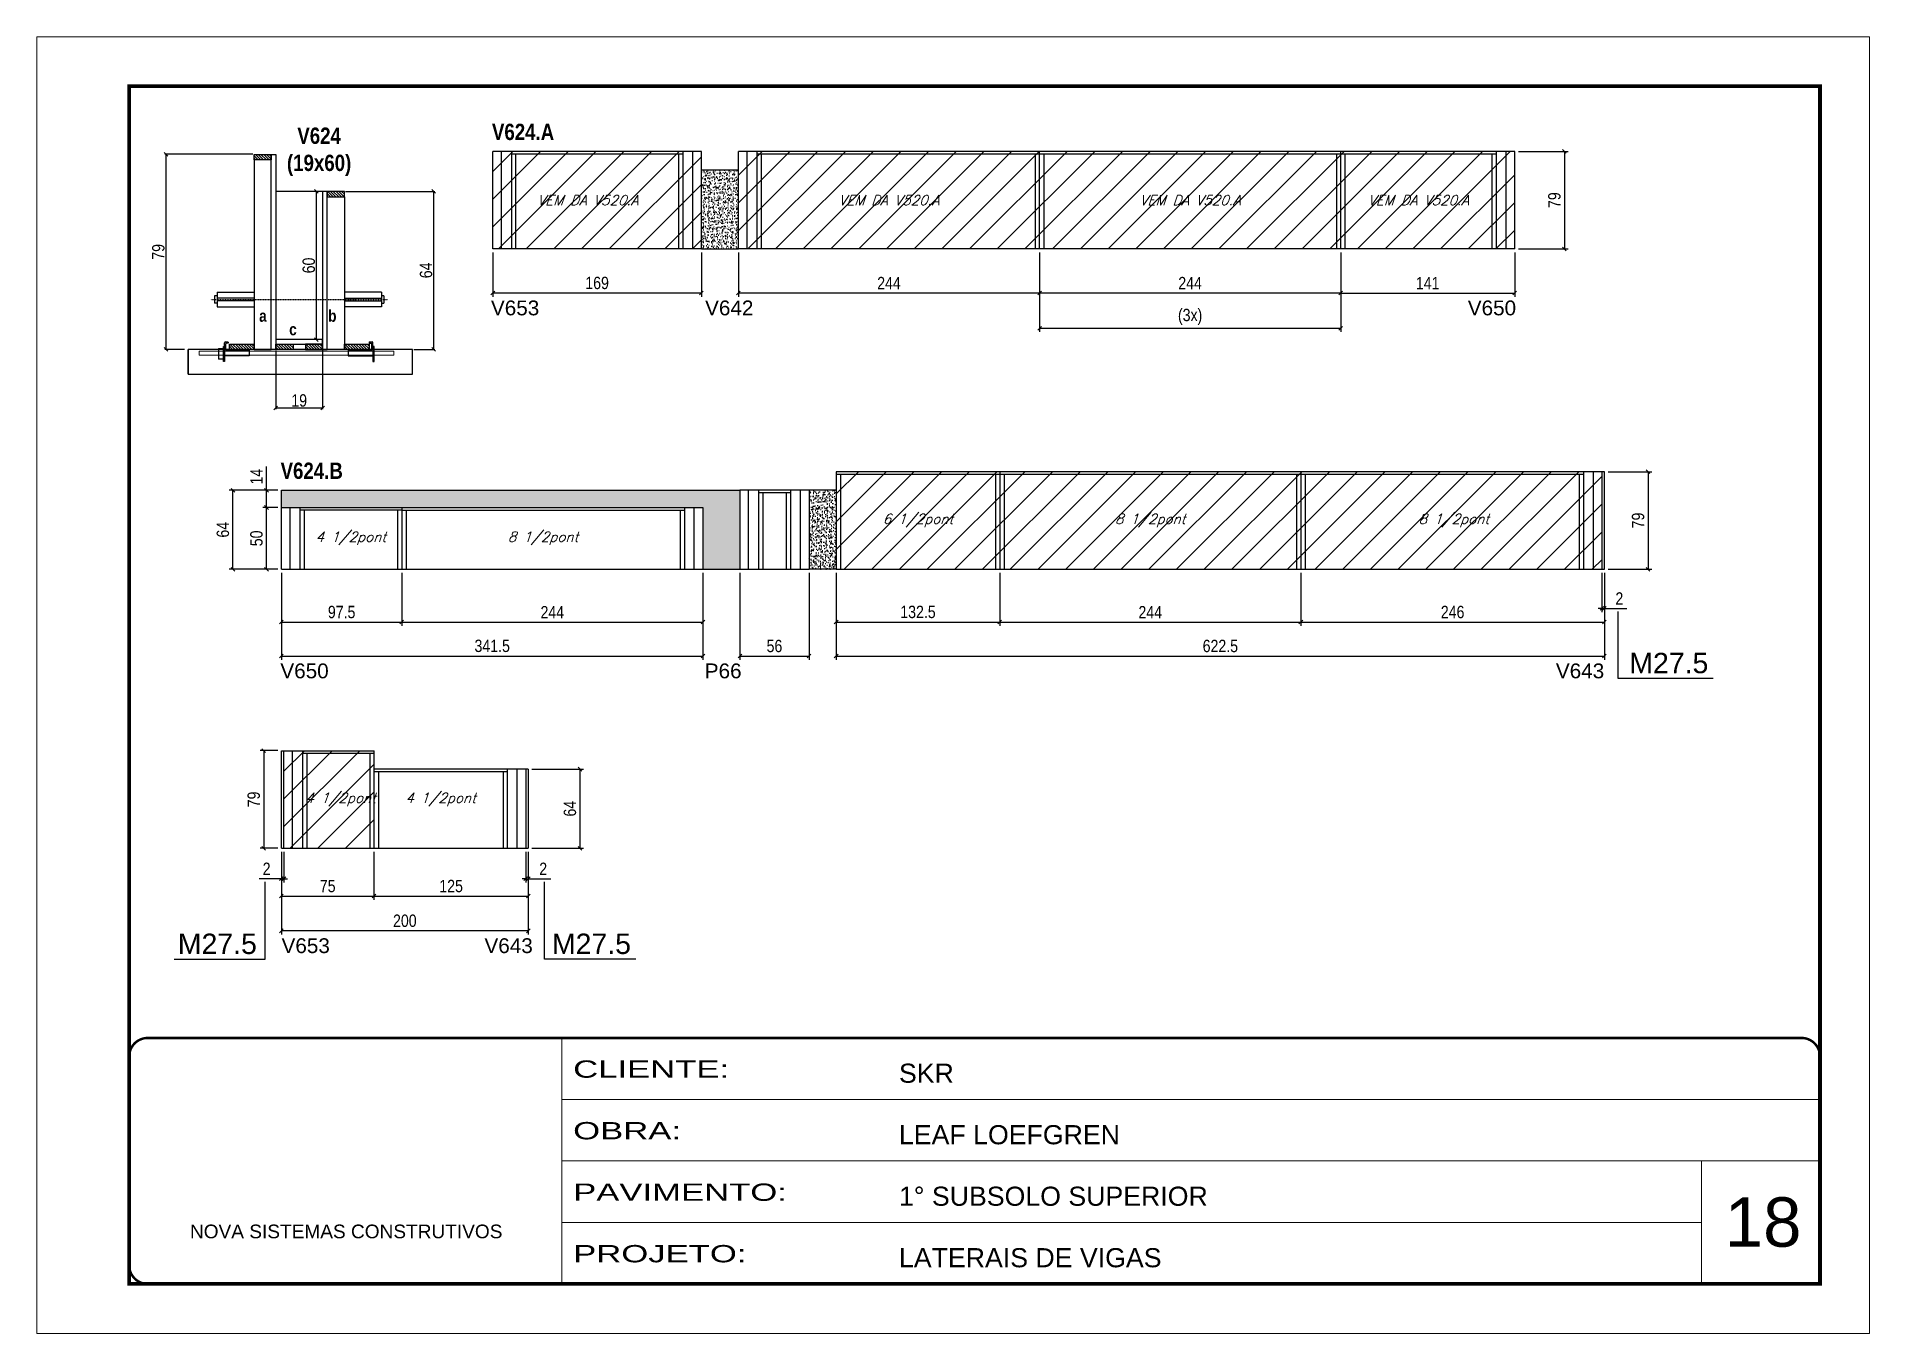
# Model space of a CAD drawing. Extents: x 3309 to 9590, y -2522 to 14608.
# Drawn here: x 4908 to 6393, y 8964 to 10014 of the extents above; entities that cross this region are included whole.
import ezdxf

# ---------------------------------------------------------------- set-up
doc = ezdxf.new("R2010")
doc.units = 0
for name, pattern in [('CONTINUO', [0]), ('DASHED', [0.75, 0.5, -0.25]), ('HIDDEN', [0.375, 0.25, -0.125])]:
    doc.linetypes.add(name, pattern=pattern)
for name, color, linetype in [('5', 5, 'Continuous'), ('barrote', 251, 'Continuous'), ('COTA', 241, 'Continuous'), ('detalhes', 4, 'Continuous'), ('NOMENCLATURA', 7, 'Continuous'), ('Painéis', 200, 'Continuous'), ('presilha', 1, 'Continuous'), ('SARR_2.2x10', 60, 'Continuous'), ('SARR_2.2x7', 40, 'Continuous'), ('SARR_3.5x7', 81, 'Continuous'), ('TENSOR', 3, 'Continuous'), ('texto', 7, 'Continuous')]:
    doc.layers.add(name, color=color, linetype=linetype)
for name, color, linetype, lineweight in [('CARIMBO', 255, 'Continuous', 9), ('CONCRETO', 251, 'Continuous', 25), ('Folhas', 255, 'Continuous', 9), ('Hachura', 251, 'Continuous', 9), ('SARRAFO DE PRESSAO', 251, 'DASHED', 9), ('SCO-___-LAJ', 2, 'Continuous', 0)]:
    doc.layers.add(name, color=color, linetype=linetype, lineweight=lineweight)
doc.styles.add('ARIAL', font='arial.ttf')
doc.styles.add('COTA TECNICA', font='techl___.ttf', dxfattribs={"height": 10})
doc.styles.add('COTA TECNICA 2X', font='techl___.ttf', dxfattribs={"height": 10})
doc.styles.add('Romans', font='romans.shx')
doc.styles.get("Standard").update_dxf_attribs({"font": 'arial.ttf'})
doc.styles.add('TECNICA', font='techb___.ttf', dxfattribs={"height": 10})
doc.styles.add('Tecnologia', font='')
doc.styles.get('Tecnologia').set_extended_font_data('Forgotten Futurist')
doc.dimstyles.new('PAINEL', dxfattribs={"dimtxt": 10, "dimasz": 3, "dimexe": 3, "dimexo": 3, "dimgap": 3, "dimtad": 1, "dimdec": 1, "dimzin": 12, "dimdsep": 46, "dimtxsty": 'COTA TECNICA', "dimblk1": 'OBLIQUE', "dimblk2": 'OBLIQUE', "dimsah": 1, "dimcen": 0.9, "dimclrd": 4, "dimclre": 4, "dimclrt": 240, "dimadec": 1, "dimazin": 3, "dimtfac": 1, "dimtdec": 1, "dimtmove": 0, "dimatfit": 3, "dimfxl": 1, "dimtolj": 1, "dimtzin": 12, "dimarcsym": 0})
doc.dimstyles.new('SECAO', dxfattribs={"dimscale": 0.333333, "dimtxt": 5, "dimasz": 9, "dimexe": 3, "dimexo": 3, "dimgap": 3, "dimtad": 1, "dimdec": 1, "dimlfac": 0.5, "dimzin": 12, "dimdsep": 46, "dimtxsty": 'COTA TECNICA 2X', "dimblk1": 'OBLIQUE', "dimblk2": 'OBLIQUE', "dimsah": 1, "dimcen": 0.9, "dimclrd": 4, "dimclre": 4, "dimclrt": 240, "dimadec": 1, "dimazin": 3, "dimtfac": 1, "dimtdec": 1, "dimtmove": 0, "dimatfit": 3, "dimfxl": 1, "dimtolj": 1, "dimtzin": 12, "dimarcsym": 0})
pattern_1 = [(135, (38337.1493, -113751.8887), (-1.122532015, -1.122532015), [])]

msp = doc.modelspace()

# ---------------------------------------------------------------- texts
at = {"layer": '5', "linetype": 'Continuous'}
for s, rotation, p in [('V653', 359.99996, (5275.97, 9787.92)), ('V642', 359.99996, (5449.5, 9787.92)), ('V650', 359.99996, (6067.5, 9787.92)), ('V650', 0.00004, (5105.35, 9493.98, 0)), ('P66', 0.00004, (5449.24, 9493.98, 0)), ('V643', 0.00004, (6138.88, 9493.98, 0)), ('V653', 0.00004, (5106.31, 9271.47, 0)), ('V643', 0.00004, (5270.73, 9271.47, 0))]:
    msp.add_text(s, height=12, rotation=rotation, dxfattribs=at).set_placement(p)
at = {"layer": 'CARIMBO', "style": 'ARIAL'}
msp.add_text('18', height=40, dxfattribs=at).set_placement((6275.73, 9033.7))
at = {"layer": 'detalhes', "style": 'TECNICA'}
for s, p in [('a', (5088.14, 9782.72)), ('b', (5144.11, 9782.71)), ('c', (5112.5, 9771.75))]:
    msp.add_text(s, height=9.6, dxfattribs=at).set_placement(p)
at = {"layer": 'NOMENCLATURA', "style": 'TECNICA'}
for s, p in [('V624.A', (5276.79, 9929.86)), ('V624.B', (5105.53, 9655.45, 0))]:
    msp.add_text(s, height=13.2, dxfattribs=at).set_placement(p)
at = {"layer": 'NOMENCLATURA', "linetype": 'Continuous'}
for p in [(6198.36, 9498.11, 0), (5022.26, 9270.74, 0), (5325.38, 9270.74, 0)]:
    msp.add_text('M27.5', height=16.5, dxfattribs=at).set_placement(p)
at = {"layer": 'NOMENCLATURA', "insert": (5136.74, 9939.98), "char_height": 13.2, "attachment_point": 2, "style": 'TECNICA'}
msp.add_mtext_dynamic_manual_height_columns('V624\\P(19x60)', width=300.2766, gutter_width=1, heights=[0], dxfattribs=at)
at = {"layer": 'texto', "color": 2, "char_height": 8, "attachment_point": 5, "style": 'Romans'}
for s, insert in [('{\\Q19;\\C256;VEM DA V520.A}', (5354.5, 9881.17)), ('{\\Q19;\\C256;VEM DA V520.A}', (5598.5, 9881.17)), ('{\\Q19;\\C256;VEM DA V520.A}', (5842.5, 9881.17)), ('{\\Q19;\\C256;VEM DA V520.A}', (6027.5, 9881.17)), ('{\\Q19;\\C256;6 1/2pont}', (5622, 9621.77, 0)), ('{\\Q19;\\C256;8 1/2pont}', (5810.25, 9621.77, 0)), ('{\\Q19;\\C256;8 1/2pont}', (6056.25, 9621.77, 0)), ('{\\Q19;\\C256;4 1/2pont}', (5162.5, 9607.27, 0)), ('{\\Q19;\\C256;8 1/2pont}', (5318.25, 9607.27, 0)), ('{\\Q19;\\C256;4 1/2pont}', (5154.25, 9395.86, 0)), ('{\\Q19;\\C256;4 1/2pont}', (5235.25, 9395.86, 0))]:
    msp.add_mtext(s, dxfattribs=dict(at, insert=insert))

# ---------------------------------------------------------------- blocks, each defined once
blk = doc.blocks.new('9999999999')
at = {"color": 30, "linetype": 'CONTINUO'}
for p, q in [((98564.6, 34230.2), (98564.6, 34429.4)), ((98564.6, 34379.6), (99584, 34379.6)), ((98564.6, 34329.8), (99488, 34329.8)), ((99584, 34329.8), (99488, 34329.8)), ((99488, 34329.8), (99488, 34230.2)), ((98564.6, 34280), (99488, 34280))]:
    blk.add_line(p, q, dxfattribs=at)
at = {"color": 30, "linetype": 'CONTINUO', "const_width": 2}
blk.add_lwpolyline([(99584, 34230.2), (99584, 34414.4, 0.414214), (99569, 34429.4), (98229, 34429.4, 0.414214), (98214, 34414.4), (98214, 34245.2, 0.414214), (98229, 34230.2), (99584, 34230.2)], format="xyb", dxfattribs=at)
at = {"layer": 'Folhas'}
blk.add_lwpolyline([(98139, 34190.2), (99624, 34190.2), (99624, 35240.2), (98139, 35240.2)], close=True, dxfattribs=at)
at = {"layer": 'Folhas', "color": 30, "const_width": 3}
blk.add_lwpolyline([(98214, 34230.2), (99584, 34230.2), (99584, 35200.2), (98214, 35200.2)], close=True, dxfattribs=at)
at = {"color": 7, "linetype": 'Continuous', "ltscale": 5, "style": 'ARIAL'}
for s, height, p in [('SKR', 15.48, (98837.7, 34393.1)), ('LEAF LOEFGREN', 15.483, (98837.7, 34343.3)), ('1° SUBSOLO SUPERIOR', 15.483, (98837.7, 34293.5)), ('NOVA SISTEMAS CONSTRUTIVOS', 11.059, (98263.2, 34267.2)), ('LATERAIS DE VIGAS', 15.483, (98837.7, 34243.7))]:
    blk.add_text(s, height=height, dxfattribs=at).set_placement(p)
at = {"layer": 'Folhas', "color": 7, "style": 'Tecnologia', "width": 1.5}
for s, p in [('CLIENTE:', (98573.7, 34397.2)), ('OBRA:', (98573.7, 34347.3)), ('PAVIMENTO:', (98573.7, 34297.5)), ('PROJETO:', (98573.7, 34247.7))]:
    blk.add_text(s, height=14, dxfattribs=at).set_placement(p)
blk = doc.blocks.new('_Oblique')
at = {"color": 0, "linetype": 'ByBlock', "lineweight": -2}
blk.add_line((-0.5, -0.5), (0.5, 0.5), dxfattribs=at)
blk = doc.blocks.new('*D435')
at = {"layer": 'COTA', "color": 4, "lineweight": -2, "transparency": 16777216}
for p, q in [((5101.6, 9759.3), (5101.6, 9711.8)), ((5139.6, 9759.3), (5139.6, 9711.8)), ((5139.6, 9712.8), (5101.6, 9712.8))]:
    blk.add_line(p, q, dxfattribs=at)
at = {"layer": 'Defpoints', "color": 0, "transparency": 16777216}
for p in [(5101.6, 9760.3), (5139.6, 9760.3), (5101.6, 9712.8)]:
    blk.add_point(p, dxfattribs=at)
at = {"layer": 'COTA', "color": 4, "lineweight": -2, "transparency": 16777216, "xscale": 3, "yscale": 3, "zscale": 3, "rotation": 180}
blk.add_blockref('_Oblique', (5101.6, 9712.8), dxfattribs=at)
at = {"layer": 'COTA', "color": 4, "lineweight": -2, "transparency": 16777216, "xscale": 3, "yscale": 3, "zscale": 3}
blk.add_blockref('_Oblique', (5139.6, 9712.8), dxfattribs=at)
at = {"layer": 'COTA', "color": 240, "transparency": 16777216, "insert": (5120.6, 9718.9), "char_height": 10, "attachment_point": 5, "style": 'COTA TECNICA 2X'}
blk.add_mtext('\\A1;19', dxfattribs=at)
blk = doc.blocks.new('PRESILHA METÁLICA 1')
at = {"layer": 'presilha'}
for p, q in [((0, 13), (6, 13)), ((0, 13), (0, 0)), ((6, 0), (0, 0)), ((6, 15.5), (7.5, 15.5)), ((6, -2.5), (6, 15.5)), ((6, 13), (6, 0)), ((7.5, 10.6), (7.5, 19.9)), ((7.5, 15.5), (7.5, -2.5)), ((37.5, 4.1), (7.5, 4.1)), ((12, 21), (8.6, 21)), ((9, 11.6), (9, 18.9)), ((12, 19.5), (9.6, 19.5)), ((37.5, 11), (9.6, 11)), ((12, 21), (12, 19.5)), ((37.5, 11), (37.5, 4.1)), ((7.5, -2.5), (6, -2.5))]:
    blk.add_line(p, q, dxfattribs=at)
for centre, radius, start, end in [((8.6, 19.9), 1.14, 90, 180), ((9.6, 18.9), 0.57, 90, 180), ((9.6, 11.6), 0.57, 180, 270)]:
    blk.add_arc(centre, radius, start, end, dxfattribs=at)
blk = doc.blocks.new('PRESILHA METÁLICA 2')
at = {"layer": 'presilha'}
for p, q in [((-5.2, 23.5), (-5.2, 22)), ((-5.2, 23.5), (-1.9, 23.5)), ((-0.8, 14.6), (-0.8, 22.4)), ((-30.8, 13.5), (-30.8, 6.6)), ((-30.8, 13.5), (-2.8, 13.5)), ((-30.8, 6.6), (-0.8, 6.6)), ((-5.2, 22), (-2.8, 22)), ((-2.2, 14.1), (-2.2, 21.4)), ((0.8, 18), (-0.8, 18)), ((-0.8, 18), (-0.8, 0)), ((-0.8, 0), (0.8, 0)), ((0.8, 0), (0.8, 18))]:
    blk.add_line(p, q, dxfattribs=at)
for centre, radius, start, end in [((-1.9, 22.4), 1.14, 0, 90), ((-2.8, 21.4), 0.57, 0, 90), ((-2.8, 14.1), 0.57, 270, 0)]:
    blk.add_arc(centre, radius, start, end, dxfattribs=at)
blk = doc.blocks.new('*D432')
at = {"layer": 'COTA', "color": 4, "lineweight": -2, "transparency": 16777216}
for p, q in [((5083, 9918.3), (5011.6, 9918.3)), ((5012.6, 9918.3), (5012.6, 9760.3)), ((5027.8, 9760.3), (5011.6, 9760.3))]:
    blk.add_line(p, q, dxfattribs=at)
at = {"layer": 'Defpoints', "color": 0, "transparency": 16777216}
for p in [(5084, 9918.3), (5012.6, 9760.3), (5028.8, 9760.3)]:
    blk.add_point(p, dxfattribs=at)
at = {"layer": 'COTA', "color": 4, "lineweight": -2, "transparency": 16777216, "xscale": 3, "yscale": 3, "zscale": 3}
for p, rotation in [((5012.6, 9918.3), 90), ((5012.6, 9760.3), 270)]:
    blk.add_blockref('_Oblique', p, dxfattribs=dict(at, rotation=rotation))
at = {"layer": 'COTA', "color": 240, "transparency": 16777216, "insert": (5006.5, 9839.3), "char_height": 10, "attachment_point": 5, "rotation": 90, "style": 'COTA TECNICA 2X'}
blk.add_mtext('\\A1;79', dxfattribs=at)
blk = doc.blocks.new('*D433')
at = {"layer": 'COTA', "color": 4, "lineweight": -2, "transparency": 16777216}
for p, q in [((5158.2, 9888.3), (5230.5, 9888.3)), ((5229.5, 9888.3), (5229.5, 9760.3)), ((5213.4, 9760.3), (5230.5, 9760.3))]:
    blk.add_line(p, q, dxfattribs=at)
at = {"layer": 'Defpoints', "color": 0, "transparency": 16777216}
for p in [(5157.2, 9888.3), (5212.4, 9760.3), (5229.5, 9760.3)]:
    blk.add_point(p, dxfattribs=at)
at = {"layer": 'COTA', "color": 4, "lineweight": -2, "transparency": 16777216, "xscale": 3, "yscale": 3, "zscale": 3}
for p, rotation in [((5229.5, 9888.3), 90), ((5229.5, 9760.3), 270)]:
    blk.add_blockref('_Oblique', p, dxfattribs=dict(at, rotation=rotation))
at = {"layer": 'COTA', "color": 240, "transparency": 16777216, "insert": (5223.4, 9824.3), "char_height": 10, "attachment_point": 5, "rotation": 90, "style": 'COTA TECNICA 2X'}
blk.add_mtext('\\A1;64', dxfattribs=at)
blk = doc.blocks.new('*D434')
at = {"layer": 'COTA', "color": 4, "lineweight": -2, "transparency": 16777216}
for p, q in [((5138.6, 9888.3), (5133.5, 9888.3)), ((5134.5, 9768.3), (5134.5, 9888.3)), ((5138.6, 9768.3), (5133.5, 9768.3))]:
    blk.add_line(p, q, dxfattribs=at)
at = {"layer": 'Defpoints', "color": 0, "transparency": 16777216}
for p in [(5134.5, 9888.3), (5139.6, 9888.3), (5139.6, 9768.3)]:
    blk.add_point(p, dxfattribs=at)
at = {"layer": 'COTA', "color": 4, "lineweight": -2, "transparency": 16777216, "xscale": 3, "yscale": 3, "zscale": 3}
for p, rotation in [((5134.5, 9888.3), 90), ((5134.5, 9768.3), 270)]:
    blk.add_blockref('_Oblique', p, dxfattribs=dict(at, rotation=rotation))
at = {"layer": 'COTA', "color": 240, "transparency": 16777216, "insert": (5128.4, 9828.3), "char_height": 10, "attachment_point": 5, "rotation": 90, "style": 'COTA TECNICA 2X'}
blk.add_mtext('\\A1;60', dxfattribs=at)
blk = doc.blocks.new('*D436')
at = {"layer": 'COTA', "color": 4, "linetype": 'ByBlock', "lineweight": -2, "transparency": 16777216}
for p, q in [((5277.5, 9838.7), (5277.5, 9802.9)), ((5446.5, 9838.7), (5446.5, 9802.9)), ((5446.5, 9805.9), (5277.5, 9805.9))]:
    blk.add_line(p, q, dxfattribs=at)
at = {"layer": 'Defpoints', "color": 0, "linetype": 'ByBlock', "transparency": 16777216}
for p in [(5277.5, 9841.7), (5446.5, 9841.7), (5277.5, 9805.9)]:
    blk.add_point(p, dxfattribs=at)
at = {"layer": 'COTA', "color": 4, "linetype": 'ByBlock', "lineweight": -2, "transparency": 16777216, "xscale": 3, "yscale": 3, "zscale": 3, "rotation": 180}
blk.add_blockref('_Oblique', (5277.5, 9805.9), dxfattribs=at)
at = {"layer": 'COTA', "color": 4, "linetype": 'ByBlock', "lineweight": -2, "transparency": 16777216, "xscale": 3, "yscale": 3, "zscale": 3}
blk.add_blockref('_Oblique', (5446.5, 9805.9), dxfattribs=at)
at = {"layer": 'COTA', "color": 240, "linetype": 'ByBlock', "transparency": 16777216, "insert": (5362, 9814.1), "char_height": 10, "attachment_point": 5, "style": 'COTA TECNICA'}
blk.add_mtext('\\A1;169', dxfattribs=at)
blk = doc.blocks.new('*D437')
at = {"layer": 'COTA', "color": 4, "linetype": 'ByBlock', "lineweight": -2, "transparency": 16777216}
for p, q in [((5720.5, 9838.7), (5720.5, 9802.9)), ((5964.5, 9838.7), (5964.5, 9802.9)), ((5964.5, 9805.9), (5720.5, 9805.9))]:
    blk.add_line(p, q, dxfattribs=at)
at = {"layer": 'Defpoints', "color": 0, "linetype": 'ByBlock', "transparency": 16777216}
for p in [(5720.5, 9841.7), (5964.5, 9841.7), (5720.5, 9805.9)]:
    blk.add_point(p, dxfattribs=at)
at = {"layer": 'COTA', "color": 4, "linetype": 'ByBlock', "lineweight": -2, "transparency": 16777216, "xscale": 3, "yscale": 3, "zscale": 3, "rotation": 180}
blk.add_blockref('_Oblique', (5720.5, 9805.9), dxfattribs=at)
at = {"layer": 'COTA', "color": 4, "linetype": 'ByBlock', "lineweight": -2, "transparency": 16777216, "xscale": 3, "yscale": 3, "zscale": 3}
blk.add_blockref('_Oblique', (5964.5, 9805.9), dxfattribs=at)
at = {"layer": 'COTA', "color": 240, "linetype": 'ByBlock', "transparency": 16777216, "insert": (5842.5, 9814), "char_height": 10, "attachment_point": 5, "style": 'COTA TECNICA'}
blk.add_mtext('\\A1;244', dxfattribs=at)
blk = doc.blocks.new('*D438')
at = {"layer": 'COTA', "color": 4, "linetype": 'ByBlock', "lineweight": -2, "transparency": 16777216}
for p, q in [((5476.5, 9838.7), (5476.5, 9802.9)), ((5720.5, 9838.7), (5720.5, 9802.9)), ((5720.5, 9805.9), (5476.5, 9805.9))]:
    blk.add_line(p, q, dxfattribs=at)
at = {"layer": 'Defpoints', "color": 0, "linetype": 'ByBlock', "transparency": 16777216}
for p in [(5476.5, 9841.7), (5720.5, 9841.7), (5476.5, 9805.9)]:
    blk.add_point(p, dxfattribs=at)
at = {"layer": 'COTA', "color": 4, "linetype": 'ByBlock', "lineweight": -2, "transparency": 16777216, "xscale": 3, "yscale": 3, "zscale": 3, "rotation": 180}
blk.add_blockref('_Oblique', (5476.5, 9805.9), dxfattribs=at)
at = {"layer": 'COTA', "color": 4, "linetype": 'ByBlock', "lineweight": -2, "transparency": 16777216, "xscale": 3, "yscale": 3, "zscale": 3}
blk.add_blockref('_Oblique', (5720.5, 9805.9), dxfattribs=at)
at = {"layer": 'COTA', "color": 240, "linetype": 'ByBlock', "transparency": 16777216, "insert": (5598.5, 9814), "char_height": 10, "attachment_point": 5, "style": 'COTA TECNICA'}
blk.add_mtext('\\A1;244', dxfattribs=at)
blk = doc.blocks.new('*D439')
at = {"layer": 'COTA', "color": 4, "lineweight": -2, "transparency": 16777216}
for p, q in [((5964.5, 9838.7), (5964.5, 9802.9)), ((6105.5, 9838.7), (6105.5, 9802.9)), ((5964.5, 9805.9), (6105.5, 9805.9))]:
    blk.add_line(p, q, dxfattribs=at)
at = {"layer": 'Defpoints', "color": 0, "transparency": 16777216}
for p in [(5964.5, 9841.7), (6105.5, 9841.7), (6105.5, 9805.9)]:
    blk.add_point(p, dxfattribs=at)
at = {"layer": 'COTA', "color": 4, "lineweight": -2, "transparency": 16777216, "xscale": 3, "yscale": 3, "zscale": 3, "rotation": 180}
blk.add_blockref('_Oblique', (5964.5, 9805.9), dxfattribs=at)
at = {"layer": 'COTA', "color": 4, "lineweight": -2, "transparency": 16777216, "xscale": 3, "yscale": 3, "zscale": 3}
blk.add_blockref('_Oblique', (6105.5, 9805.9), dxfattribs=at)
at = {"layer": 'COTA', "color": 240, "transparency": 16777216, "insert": (6035, 9814), "char_height": 10, "attachment_point": 5, "style": 'COTA TECNICA'}
blk.add_mtext('\\A1;141', dxfattribs=at)
blk = doc.blocks.new('*D440')
at = {"layer": 'COTA', "color": 4, "lineweight": -2, "transparency": 16777216}
for p, q in [((5720.5, 9838.7), (5720.5, 9774.5)), ((5964.5, 9838.7), (5964.5, 9774.5)), ((5720.5, 9777.5), (5964.5, 9777.5))]:
    blk.add_line(p, q, dxfattribs=at)
at = {"layer": 'Defpoints', "color": 0, "transparency": 16777216}
for p in [(5720.5, 9841.7), (5964.5, 9841.7), (5964.5, 9777.5)]:
    blk.add_point(p, dxfattribs=at)
at = {"layer": 'COTA', "color": 4, "lineweight": -2, "transparency": 16777216, "xscale": 3, "yscale": 3, "zscale": 3, "rotation": 180}
blk.add_blockref('_Oblique', (5720.5, 9777.5), dxfattribs=at)
at = {"layer": 'COTA', "color": 4, "lineweight": -2, "transparency": 16777216, "xscale": 3, "yscale": 3, "zscale": 3}
blk.add_blockref('_Oblique', (5964.5, 9777.5), dxfattribs=at)
at = {"layer": 'COTA', "color": 240, "transparency": 16777216, "insert": (5842.5, 9786.7), "char_height": 10, "attachment_point": 5, "style": 'COTA TECNICA'}
blk.add_mtext('\\A1;(3x)', dxfattribs=at)
blk = doc.blocks.new('*D441')
at = {"layer": 'COTA', "color": 4, "lineweight": -2, "transparency": 16777216}
for p, q in [((6108.5, 9920.7), (6148.8, 9920.7)), ((6145.8, 9920.7), (6145.8, 9841.7)), ((6108.5, 9841.7), (6148.8, 9841.7))]:
    blk.add_line(p, q, dxfattribs=at)
at = {"layer": 'Defpoints', "color": 0, "transparency": 16777216}
for p in [(6105.5, 9920.7), (6105.5, 9841.7), (6145.8, 9841.7)]:
    blk.add_point(p, dxfattribs=at)
at = {"layer": 'COTA', "color": 4, "lineweight": -2, "transparency": 16777216, "xscale": 3, "yscale": 3, "zscale": 3}
for p, rotation in [((6145.8, 9920.7), 90), ((6145.8, 9841.7), 270)]:
    blk.add_blockref('_Oblique', p, dxfattribs=dict(at, rotation=rotation))
at = {"layer": 'COTA', "color": 240, "transparency": 16777216, "insert": (6137.7, 9881.2), "char_height": 10, "attachment_point": 5, "rotation": 90, "style": 'COTA TECNICA'}
blk.add_mtext('\\A1;79', dxfattribs=at)
blk = doc.blocks.new('*D449')
at = {"layer": 'COTA', "color": 4, "lineweight": -2, "transparency": 16777216}
for p, q in [((5106.2, 9579.3), (5106.2, 9536.5)), ((5203.7, 9579.3), (5203.7, 9536.5)), ((5106.2, 9539.5), (5203.7, 9539.5))]:
    blk.add_line(p, q, dxfattribs=at)
at = {"layer": 'Defpoints', "color": 0, "transparency": 16777216}
for p in [(5106.2, 9582.3, 0), (5203.7, 9582.3, 0), (5203.7, 9539.5)]:
    blk.add_point(p, dxfattribs=at)
at = {"layer": 'COTA', "color": 4, "lineweight": -2, "transparency": 16777216, "xscale": 3, "yscale": 3, "zscale": 3, "rotation": 180}
blk.add_blockref('_Oblique', (5106.2, 9539.5), dxfattribs=at)
at = {"layer": 'COTA', "color": 4, "lineweight": -2, "transparency": 16777216, "xscale": 3, "yscale": 3, "zscale": 3}
blk.add_blockref('_Oblique', (5203.7, 9539.5), dxfattribs=at)
at = {"layer": 'COTA', "color": 240, "transparency": 16777216, "insert": (5155, 9547.6), "char_height": 10, "attachment_point": 5, "style": 'COTA TECNICA'}
blk.add_mtext('\\A1;97.5', dxfattribs=at)
blk = doc.blocks.new('*D450')
at = {"layer": 'COTA', "color": 4, "lineweight": -2, "transparency": 16777216}
for p, q in [((5203.7, 9579.3), (5203.7, 9536.5)), ((5447.7, 9579.3), (5447.7, 9536.5)), ((5203.7, 9539.5), (5447.7, 9539.5))]:
    blk.add_line(p, q, dxfattribs=at)
at = {"layer": 'Defpoints', "color": 0, "transparency": 16777216}
for p in [(5203.7, 9582.3, 0), (5447.7, 9582.3, 0), (5447.7, 9539.5)]:
    blk.add_point(p, dxfattribs=at)
at = {"layer": 'COTA', "color": 4, "lineweight": -2, "transparency": 16777216, "xscale": 3, "yscale": 3, "zscale": 3, "rotation": 180}
blk.add_blockref('_Oblique', (5203.7, 9539.5), dxfattribs=at)
at = {"layer": 'COTA', "color": 4, "lineweight": -2, "transparency": 16777216, "xscale": 3, "yscale": 3, "zscale": 3}
blk.add_blockref('_Oblique', (5447.7, 9539.5), dxfattribs=at)
at = {"layer": 'COTA', "color": 240, "transparency": 16777216, "insert": (5325.7, 9547.5), "char_height": 10, "attachment_point": 5, "style": 'COTA TECNICA'}
blk.add_mtext('\\A1;244', dxfattribs=at)
blk = doc.blocks.new('*D442')
at = {"layer": 'COTA', "color": 4, "lineweight": -2, "transparency": 16777216}
for p, q in [((5106.2, 9579.3), (5106.2, 9509)), ((5447.7, 9579.3), (5447.7, 9509)), ((5106.2, 9512), (5447.7, 9512))]:
    blk.add_line(p, q, dxfattribs=at)
at = {"layer": 'Defpoints', "color": 0, "transparency": 16777216}
for p in [(5106.2, 9582.3), (5447.7, 9582.3, 0), (5447.7, 9512)]:
    blk.add_point(p, dxfattribs=at)
at = {"layer": 'COTA', "color": 4, "lineweight": -2, "transparency": 16777216, "xscale": 3, "yscale": 3, "zscale": 3, "rotation": 180}
blk.add_blockref('_Oblique', (5106.2, 9512), dxfattribs=at)
at = {"layer": 'COTA', "color": 4, "lineweight": -2, "transparency": 16777216, "xscale": 3, "yscale": 3, "zscale": 3}
blk.add_blockref('_Oblique', (5447.7, 9512), dxfattribs=at)
at = {"layer": 'COTA', "color": 240, "transparency": 16777216, "insert": (5277, 9520.2), "char_height": 10, "attachment_point": 5, "style": 'COTA TECNICA'}
blk.add_mtext('\\A1;341.5', dxfattribs=at)
blk = doc.blocks.new('*D443')
at = {"layer": 'COTA', "color": 4, "lineweight": -2, "transparency": 16777216}
for p, q in [((5555.7, 9579.3), (5555.7, 9509)), ((6178.2, 9579.3), (6178.2, 9509)), ((5555.7, 9512), (6178.2, 9512))]:
    blk.add_line(p, q, dxfattribs=at)
at = {"layer": 'Defpoints', "color": 0, "transparency": 16777216}
for p in [(5555.7, 9582.3), (6178.2, 9582.3), (6178.2, 9512)]:
    blk.add_point(p, dxfattribs=at)
at = {"layer": 'COTA', "color": 4, "lineweight": -2, "transparency": 16777216, "xscale": 3, "yscale": 3, "zscale": 3, "rotation": 180}
blk.add_blockref('_Oblique', (5555.7, 9512), dxfattribs=at)
at = {"layer": 'COTA', "color": 4, "lineweight": -2, "transparency": 16777216, "xscale": 3, "yscale": 3, "zscale": 3}
blk.add_blockref('_Oblique', (6178.2, 9512), dxfattribs=at)
at = {"layer": 'COTA', "color": 240, "transparency": 16777216, "insert": (5867, 9520.1), "char_height": 10, "attachment_point": 5, "style": 'COTA TECNICA'}
blk.add_mtext('\\A1;622.5', dxfattribs=at)
blk = doc.blocks.new('*D451')
at = {"layer": 'COTA', "color": 4, "lineweight": -2, "transparency": 16777216}
for p, q in [((5477.7, 9579.3), (5477.7, 9509)), ((5533.7, 9579.3), (5533.7, 9509)), ((5477.7, 9512), (5533.7, 9512))]:
    blk.add_line(p, q, dxfattribs=at)
at = {"layer": 'Defpoints', "color": 0, "transparency": 16777216}
for p in [(5477.7, 9582.3), (5533.7, 9582.3), (5533.7, 9512)]:
    blk.add_point(p, dxfattribs=at)
at = {"layer": 'COTA', "color": 4, "lineweight": -2, "transparency": 16777216, "xscale": 3, "yscale": 3, "zscale": 3, "rotation": 180}
blk.add_blockref('_Oblique', (5477.7, 9512), dxfattribs=at)
at = {"layer": 'COTA', "color": 4, "lineweight": -2, "transparency": 16777216, "xscale": 3, "yscale": 3, "zscale": 3}
blk.add_blockref('_Oblique', (5533.7, 9512), dxfattribs=at)
at = {"layer": 'COTA', "color": 240, "transparency": 16777216, "insert": (5505.7, 9520.1), "char_height": 10, "attachment_point": 5, "style": 'COTA TECNICA'}
blk.add_mtext('\\A1;56', dxfattribs=at)
blk = doc.blocks.new('*D452')
at = {"layer": 'COTA', "color": 4, "lineweight": -2, "transparency": 16777216}
for p, q in [((5555.7, 9579.3), (5555.7, 9536.5)), ((5688.2, 9579.3), (5688.2, 9536.5)), ((5555.7, 9539.5), (5688.2, 9539.5))]:
    blk.add_line(p, q, dxfattribs=at)
at = {"layer": 'Defpoints', "color": 0, "transparency": 16777216}
for p in [(5555.7, 9582.3), (5688.2, 9582.3), (5688.2, 9539.5)]:
    blk.add_point(p, dxfattribs=at)
at = {"layer": 'COTA', "color": 4, "lineweight": -2, "transparency": 16777216, "xscale": 3, "yscale": 3, "zscale": 3, "rotation": 180}
blk.add_blockref('_Oblique', (5555.7, 9539.5), dxfattribs=at)
at = {"layer": 'COTA', "color": 4, "lineweight": -2, "transparency": 16777216, "xscale": 3, "yscale": 3, "zscale": 3}
blk.add_blockref('_Oblique', (5688.2, 9539.5), dxfattribs=at)
at = {"layer": 'COTA', "color": 240, "transparency": 16777216, "insert": (5622, 9547.7), "char_height": 10, "attachment_point": 5, "style": 'COTA TECNICA'}
blk.add_mtext('\\A1;132.5', dxfattribs=at)
blk = doc.blocks.new('*D444')
at = {"layer": 'COTA', "color": 4, "lineweight": -2, "transparency": 16777216}
for p, q in [((5688.2, 9579.3), (5688.2, 9536.5)), ((5932.2, 9579.3), (5932.2, 9536.5)), ((5688.2, 9539.5), (5932.2, 9539.5))]:
    blk.add_line(p, q, dxfattribs=at)
at = {"layer": 'Defpoints', "color": 0, "transparency": 16777216}
for p in [(5688.2, 9582.3), (5932.2, 9582.3), (5932.2, 9539.5)]:
    blk.add_point(p, dxfattribs=at)
at = {"layer": 'COTA', "color": 4, "lineweight": -2, "transparency": 16777216, "xscale": 3, "yscale": 3, "zscale": 3, "rotation": 180}
blk.add_blockref('_Oblique', (5688.2, 9539.5), dxfattribs=at)
at = {"layer": 'COTA', "color": 4, "lineweight": -2, "transparency": 16777216, "xscale": 3, "yscale": 3, "zscale": 3}
blk.add_blockref('_Oblique', (5932.2, 9539.5), dxfattribs=at)
at = {"layer": 'COTA', "color": 240, "transparency": 16777216, "insert": (5810.2, 9547.5), "char_height": 10, "attachment_point": 5, "style": 'COTA TECNICA'}
blk.add_mtext('\\A1;244', dxfattribs=at)
blk = doc.blocks.new('*D445')
at = {"layer": 'COTA', "color": 4, "lineweight": -2, "transparency": 16777216}
for p, q in [((5932.2, 9579.3), (5932.2, 9536.5)), ((6178.2, 9579.3), (6178.2, 9536.5)), ((5932.2, 9539.5), (6178.2, 9539.5))]:
    blk.add_line(p, q, dxfattribs=at)
at = {"layer": 'Defpoints', "color": 0, "transparency": 16777216}
for p in [(5932.2, 9582.3), (6178.2, 9582.3), (6178.2, 9539.5)]:
    blk.add_point(p, dxfattribs=at)
at = {"layer": 'COTA', "color": 4, "lineweight": -2, "transparency": 16777216, "xscale": 3, "yscale": 3, "zscale": 3, "rotation": 180}
blk.add_blockref('_Oblique', (5932.2, 9539.5), dxfattribs=at)
at = {"layer": 'COTA', "color": 4, "lineweight": -2, "transparency": 16777216, "xscale": 3, "yscale": 3, "zscale": 3}
blk.add_blockref('_Oblique', (6178.2, 9539.5), dxfattribs=at)
at = {"layer": 'COTA', "color": 240, "transparency": 16777216, "insert": (6055.2, 9547.6), "char_height": 10, "attachment_point": 5, "style": 'COTA TECNICA'}
blk.add_mtext('\\A1;246', dxfattribs=at)
blk = doc.blocks.new('*D446')
at = {"layer": 'COTA', "color": 4, "lineweight": -2, "transparency": 16777216}
for p, q in [((5103.2, 9632.3), (5091.1, 9632.3)), ((5094.1, 9582.3), (5094.1, 9632.3)), ((5103.2, 9582.3), (5091.1, 9582.3))]:
    blk.add_line(p, q, dxfattribs=at)
at = {"layer": 'Defpoints', "color": 0, "transparency": 16777216}
for p in [(5094.1, 9632.3), (5106.2, 9632.3), (5106.2, 9582.3)]:
    blk.add_point(p, dxfattribs=at)
at = {"layer": 'COTA', "color": 4, "lineweight": -2, "transparency": 16777216, "xscale": 3, "yscale": 3, "zscale": 3}
for p, rotation in [((5094.1, 9632.3), 90), ((5094.1, 9582.3), 270)]:
    blk.add_blockref('_Oblique', p, dxfattribs=dict(at, rotation=rotation))
at = {"layer": 'COTA', "color": 240, "transparency": 16777216, "insert": (5086, 9607.3), "char_height": 10, "attachment_point": 5, "rotation": 90, "style": 'COTA TECNICA'}
blk.add_mtext('\\A1;50', dxfattribs=at)
blk = doc.blocks.new('*D447')
at = {"layer": 'COTA', "color": 4, "lineweight": -2, "transparency": 16777216}
for p, q in [((5094.1, 9646.3), (5094.1, 9665.4)), ((5103.2, 9646.3), (5091.1, 9646.3)), ((5094.1, 9632.3), (5094.1, 9646.3)), ((5103.2, 9632.3), (5091.1, 9632.3))]:
    blk.add_line(p, q, dxfattribs=at)
at = {"layer": 'Defpoints', "color": 0, "transparency": 16777216}
for p in [(5094.1, 9646.3), (5106.2, 9646.3), (5106.2, 9632.3)]:
    blk.add_point(p, dxfattribs=at)
at = {"layer": 'COTA', "color": 4, "lineweight": -2, "transparency": 16777216, "xscale": 3, "yscale": 3, "zscale": 3}
for p, rotation in [((5094.1, 9646.3), 90), ((5094.1, 9632.3), 270)]:
    blk.add_blockref('_Oblique', p, dxfattribs=dict(at, rotation=rotation))
at = {"layer": 'COTA', "color": 240, "transparency": 16777216, "insert": (5086, 9657.3), "char_height": 10, "attachment_point": 5, "rotation": 90, "style": 'COTA TECNICA'}
blk.add_mtext('\\A1;14', dxfattribs=at)
blk = doc.blocks.new('*D448')
at = {"layer": 'COTA', "color": 4, "lineweight": -2, "transparency": 16777216}
for p, q in [((6181.2, 9661.3), (6216.6, 9661.3)), ((6213.6, 9661.3), (6213.6, 9582.3)), ((6181.2, 9582.3), (6216.6, 9582.3))]:
    blk.add_line(p, q, dxfattribs=at)
at = {"layer": 'Defpoints', "color": 0, "transparency": 16777216}
for p in [(6178.2, 9661.3), (6178.2, 9582.3), (6213.6, 9582.3)]:
    blk.add_point(p, dxfattribs=at)
at = {"layer": 'COTA', "color": 4, "lineweight": -2, "transparency": 16777216, "xscale": 3, "yscale": 3, "zscale": 3}
for p, rotation in [((6213.6, 9661.3), 90), ((6213.6, 9582.3), 270)]:
    blk.add_blockref('_Oblique', p, dxfattribs=dict(at, rotation=rotation))
at = {"layer": 'COTA', "color": 240, "transparency": 16777216, "insert": (6205.5, 9621.8), "char_height": 10, "attachment_point": 5, "rotation": 90, "style": 'COTA TECNICA'}
blk.add_mtext('\\A1;79', dxfattribs=at)
blk = doc.blocks.new('*D453')
at = {"layer": 'COTA', "color": 4, "lineweight": -2, "transparency": 16777216}
for p, q in [((6176.2, 9579.3), (6176.2, 9547.6)), ((6178.2, 9579.3), (6178.2, 9547.6)), ((6176.2, 9550.6), (6173.2, 9550.6)), ((6176.2, 9550.6), (6178.2, 9550.6)), ((6178.2, 9550.6), (6196.4, 9550.6))]:
    blk.add_line(p, q, dxfattribs=at)
at = {"layer": 'Defpoints', "color": 0, "transparency": 16777216}
for p in [(6176.2, 9582.3), (6178.2, 9582.3), (6178.2, 9550.6)]:
    blk.add_point(p, dxfattribs=at)
at = {"layer": 'COTA', "color": 4, "lineweight": -2, "transparency": 16777216, "xscale": 3, "yscale": 3, "zscale": 3}
blk.add_blockref('_Oblique', (6176.2, 9550.6), dxfattribs=at)
at = {"layer": 'COTA', "color": 4, "lineweight": -2, "transparency": 16777216, "xscale": 3, "yscale": 3, "zscale": 3, "rotation": 180}
blk.add_blockref('_Oblique', (6178.2, 9550.6), dxfattribs=at)
at = {"layer": 'COTA', "color": 240, "transparency": 16777216, "insert": (6190.3, 9558.6), "char_height": 10, "attachment_point": 5, "style": 'COTA TECNICA'}
blk.add_mtext('\\A1;2', dxfattribs=at)
blk = doc.blocks.new('*D454')
at = {"layer": 'COTA', "color": 4, "lineweight": -2, "transparency": 16777216}
for p, q in [((5103.2, 9646.3), (5063.9, 9646.3)), ((5066.9, 9582.3), (5066.9, 9646.3)), ((5103.2, 9582.3), (5063.9, 9582.3))]:
    blk.add_line(p, q, dxfattribs=at)
at = {"layer": 'Defpoints', "color": 0, "transparency": 16777216}
for p in [(5066.9, 9646.3), (5106.2, 9646.3, 0), (5106.2, 9582.3, 0)]:
    blk.add_point(p, dxfattribs=at)
at = {"layer": 'COTA', "color": 4, "lineweight": -2, "transparency": 16777216, "xscale": 3, "yscale": 3, "zscale": 3}
for p, rotation in [((5066.9, 9646.3), 90), ((5066.9, 9582.3), 270)]:
    blk.add_blockref('_Oblique', p, dxfattribs=dict(at, rotation=rotation))
at = {"layer": 'COTA', "color": 240, "transparency": 16777216, "insert": (5058.8, 9614.3), "char_height": 10, "attachment_point": 5, "rotation": 90, "style": 'COTA TECNICA'}
blk.add_mtext('\\A1;64', dxfattribs=at)
blk = doc.blocks.new('*D455')
at = {"layer": 'COTA', "color": 4, "lineweight": -2, "transparency": 16777216}
for p, q in [((5106.2, 9353.4), (5106.2, 9314.6)), ((5181.2, 9353.4), (5181.2, 9314.6)), ((5106.2, 9317.6), (5181.2, 9317.6))]:
    blk.add_line(p, q, dxfattribs=at)
at = {"layer": 'Defpoints', "color": 0, "transparency": 16777216}
for p in [(5106.2, 9356.4, 0), (5181.2, 9356.4, 0), (5181.2, 9317.6)]:
    blk.add_point(p, dxfattribs=at)
at = {"layer": 'COTA', "color": 4, "lineweight": -2, "transparency": 16777216, "xscale": 3, "yscale": 3, "zscale": 3, "rotation": 180}
blk.add_blockref('_Oblique', (5106.2, 9317.6), dxfattribs=at)
at = {"layer": 'COTA', "color": 4, "lineweight": -2, "transparency": 16777216, "xscale": 3, "yscale": 3, "zscale": 3}
blk.add_blockref('_Oblique', (5181.2, 9317.6), dxfattribs=at)
at = {"layer": 'COTA', "color": 240, "transparency": 16777216, "insert": (5143.7, 9325.7), "char_height": 10, "attachment_point": 5, "style": 'COTA TECNICA'}
blk.add_mtext('\\A1;75', dxfattribs=at)
blk = doc.blocks.new('*D456')
at = {"layer": 'COTA', "color": 4, "lineweight": -2, "transparency": 16777216}
for p, q in [((5181.2, 9353.4), (5181.2, 9314.6)), ((5306.2, 9353.4), (5306.2, 9314.6)), ((5181.2, 9317.6), (5306.2, 9317.6))]:
    blk.add_line(p, q, dxfattribs=at)
at = {"layer": 'Defpoints', "color": 0, "transparency": 16777216}
for p in [(5181.2, 9356.4, 0), (5306.2, 9356.4, 0), (5306.2, 9317.6)]:
    blk.add_point(p, dxfattribs=at)
at = {"layer": 'COTA', "color": 4, "lineweight": -2, "transparency": 16777216, "xscale": 3, "yscale": 3, "zscale": 3, "rotation": 180}
blk.add_blockref('_Oblique', (5181.2, 9317.6), dxfattribs=at)
at = {"layer": 'COTA', "color": 4, "lineweight": -2, "transparency": 16777216, "xscale": 3, "yscale": 3, "zscale": 3}
blk.add_blockref('_Oblique', (5306.2, 9317.6), dxfattribs=at)
at = {"layer": 'COTA', "color": 240, "transparency": 16777216, "insert": (5243.7, 9325.7), "char_height": 10, "attachment_point": 5, "style": 'COTA TECNICA'}
blk.add_mtext('\\A1;125', dxfattribs=at)
blk = doc.blocks.new('*D457')
at = {"layer": 'COTA', "color": 4, "lineweight": -2, "transparency": 16777216}
for p, q in [((5106.2, 9353.4), (5106.2, 9286.5)), ((5306.2, 9353.4), (5306.2, 9286.5)), ((5306.2, 9289.5), (5106.2, 9289.5))]:
    blk.add_line(p, q, dxfattribs=at)
at = {"layer": 'Defpoints', "color": 0, "transparency": 16777216}
for p in [(5106.2, 9356.4, 0), (5306.2, 9356.4, 0), (5106.2, 9289.5)]:
    blk.add_point(p, dxfattribs=at)
at = {"layer": 'COTA', "color": 4, "lineweight": -2, "transparency": 16777216, "xscale": 3, "yscale": 3, "zscale": 3, "rotation": 180}
blk.add_blockref('_Oblique', (5106.2, 9289.5), dxfattribs=at)
at = {"layer": 'COTA', "color": 4, "lineweight": -2, "transparency": 16777216, "xscale": 3, "yscale": 3, "zscale": 3}
blk.add_blockref('_Oblique', (5306.2, 9289.5), dxfattribs=at)
at = {"layer": 'COTA', "color": 240, "transparency": 16777216, "insert": (5206.2, 9297.6), "char_height": 10, "attachment_point": 5, "style": 'COTA TECNICA'}
blk.add_mtext('\\A1;200', dxfattribs=at)
blk = doc.blocks.new('*D458')
at = {"layer": 'COTA', "color": 4, "lineweight": -2, "transparency": 16777216}
for p, q in [((5103.2, 9435.4), (5088.9, 9435.4)), ((5091.9, 9435.4), (5091.9, 9356.4)), ((5103.2, 9356.4), (5088.9, 9356.4))]:
    blk.add_line(p, q, dxfattribs=at)
at = {"layer": 'Defpoints', "color": 0, "transparency": 16777216}
for p in [(5106.2, 9435.4, 0), (5091.9, 9356.4), (5106.2, 9356.4, 0)]:
    blk.add_point(p, dxfattribs=at)
at = {"layer": 'COTA', "color": 4, "lineweight": -2, "transparency": 16777216, "xscale": 3, "yscale": 3, "zscale": 3}
for p, rotation in [((5091.9, 9435.4), 90), ((5091.9, 9356.4), 270)]:
    blk.add_blockref('_Oblique', p, dxfattribs=dict(at, rotation=rotation))
at = {"layer": 'COTA', "color": 240, "transparency": 16777216, "insert": (5083.8, 9395.9), "char_height": 10, "attachment_point": 5, "rotation": 90, "style": 'COTA TECNICA'}
blk.add_mtext('\\A1;79', dxfattribs=at)
blk = doc.blocks.new('*D459')
at = {"layer": 'COTA', "color": 4, "lineweight": -2, "transparency": 16777216}
for p, q in [((5106.2, 9353.4), (5106.2, 9328.7)), ((5108.2, 9353.4), (5108.2, 9328.7)), ((5106.2, 9331.7), (5088.1, 9331.7)), ((5108.2, 9331.7), (5106.2, 9331.7)), ((5108.2, 9331.7), (5111.2, 9331.7))]:
    blk.add_line(p, q, dxfattribs=at)
at = {"layer": 'Defpoints', "color": 0, "transparency": 16777216}
for p in [(5106.2, 9356.4, 0), (5108.2, 9356.4, 0), (5106.2, 9331.7)]:
    blk.add_point(p, dxfattribs=at)
at = {"layer": 'COTA', "color": 4, "lineweight": -2, "transparency": 16777216, "xscale": 3, "yscale": 3, "zscale": 3}
blk.add_blockref('_Oblique', (5106.2, 9331.7), dxfattribs=at)
at = {"layer": 'COTA', "color": 4, "lineweight": -2, "transparency": 16777216, "xscale": 3, "yscale": 3, "zscale": 3, "rotation": 180}
blk.add_blockref('_Oblique', (5108.2, 9331.7), dxfattribs=at)
at = {"layer": 'COTA', "color": 240, "transparency": 16777216, "insert": (5094.2, 9339.7), "char_height": 10, "attachment_point": 5, "style": 'COTA TECNICA'}
blk.add_mtext('\\A1;2', dxfattribs=at)
blk = doc.blocks.new('*D460')
at = {"layer": 'COTA', "color": 4, "lineweight": -2, "transparency": 16777216}
for p, q in [((5304.2, 9353.4), (5304.2, 9328.7)), ((5306.2, 9353.4), (5306.2, 9328.7)), ((5304.2, 9331.7), (5301.2, 9331.7)), ((5304.2, 9331.7), (5306.2, 9331.7)), ((5306.2, 9331.7), (5324.4, 9331.7))]:
    blk.add_line(p, q, dxfattribs=at)
at = {"layer": 'Defpoints', "color": 0, "transparency": 16777216}
for p in [(5304.2, 9356.4, 0), (5306.2, 9356.4, 0), (5306.2, 9331.7)]:
    blk.add_point(p, dxfattribs=at)
at = {"layer": 'COTA', "color": 4, "lineweight": -2, "transparency": 16777216, "xscale": 3, "yscale": 3, "zscale": 3}
blk.add_blockref('_Oblique', (5304.2, 9331.7), dxfattribs=at)
at = {"layer": 'COTA', "color": 4, "lineweight": -2, "transparency": 16777216, "xscale": 3, "yscale": 3, "zscale": 3, "rotation": 180}
blk.add_blockref('_Oblique', (5306.2, 9331.7), dxfattribs=at)
at = {"layer": 'COTA', "color": 240, "transparency": 16777216, "insert": (5318.3, 9339.7), "char_height": 10, "attachment_point": 5, "style": 'COTA TECNICA'}
blk.add_mtext('\\A1;2', dxfattribs=at)
blk = doc.blocks.new('*D461')
at = {"layer": 'COTA', "color": 4, "lineweight": -2, "transparency": 16777216}
for p, q in [((5309.2, 9420.4), (5351.1, 9420.4)), ((5348.1, 9420.4), (5348.1, 9356.4)), ((5309.2, 9356.4), (5351.1, 9356.4))]:
    blk.add_line(p, q, dxfattribs=at)
at = {"layer": 'Defpoints', "color": 0, "transparency": 16777216}
for p in [(5306.2, 9420.4, 0), (5306.2, 9356.4, 0), (5348.1, 9356.4)]:
    blk.add_point(p, dxfattribs=at)
at = {"layer": 'COTA', "color": 4, "lineweight": -2, "transparency": 16777216, "xscale": 3, "yscale": 3, "zscale": 3}
for p, rotation in [((5348.1, 9420.4), 90), ((5348.1, 9356.4), 270)]:
    blk.add_blockref('_Oblique', p, dxfattribs=dict(at, rotation=rotation))
at = {"layer": 'COTA', "color": 240, "transparency": 16777216, "insert": (5340, 9388.4), "char_height": 10, "attachment_point": 5, "rotation": 90, "style": 'COTA TECNICA'}
blk.add_mtext('\\A1;64', dxfattribs=at)

# ---------------------------------------------------------------- dimensions: what is measured, and where the dimension line sits
at = {"layer": 'COTA'}
for base, p1, p2, dimstyle, picture, middle in [((6145.8, 9841.67), (6105.5, 9920.67), (6105.5, 9841.67), 'PAINEL', '*D441', (6137.7, 9881.17)), ((5012.56, 9760.28, 0), (5084.01, 9918.28), (5028.8, 9760.28, 0), 'SECAO', '*D432', (5006.46, 9839.28, 0)), ((5134.54, 9888.28), (5139.61, 9768.28), (5139.61, 9888.28), 'SECAO', '*D434', (5128.43, 9828.28)), ((5229.53, 9760.28, 0), (5157.21, 9888.28), (5212.42, 9760.28, 0), 'SECAO', '*D433', (5223.43, 9824.28, 0)), ((5094.09, 9646.27, 0), (5106.25, 9632.27, 0), (5106.25, 9646.27, 0), 'PAINEL', '*D447', (5086.02, 9657.33, 0)), ((6213.59, 9582.27, 0), (6178.25, 9661.27, 0), (6178.25, 9582.27, 0), 'PAINEL', '*D448', (6205.49, 9621.77, 0)), ((5066.88, 9646.27), (5106.25, 9582.27, 0), (5106.25, 9646.27, 0), 'PAINEL', '*D454', (5058.78, 9614.27)), ((5094.09, 9632.27, 0), (5106.25, 9582.27, 0), (5106.25, 9632.27, 0), 'PAINEL', '*D446', (5085.98, 9607.27, 0)), ((5091.89, 9356.36, 0), (5106.25, 9435.36, 0), (5106.25, 9356.36, 0), 'PAINEL', '*D458', (5083.78, 9395.86, 0)), ((5348.11, 9356.36), (5306.25, 9420.36, 0), (5306.25, 9356.36, 0), 'PAINEL', '*D461', (5340.01, 9388.36))]:
    dim = msp.add_linear_dim(base=base, p1=p1, p2=p2, angle=90, dimstyle=dimstyle, dxfattribs=at)
    dim.commit()
    dim.dimension.update_dxf_attribs({"geometry": picture, "text_midpoint": middle})
at = {"layer": 'COTA', "linetype": 'ByBlock'}
for base, p1, p2, picture, middle in [((5277.5, 9805.94), (5446.5, 9841.67), (5277.5, 9841.67), '*D436', (5362, 9814.07)), ((5720.5, 9805.94), (5964.5, 9841.67), (5720.5, 9841.67), '*D437', (5842.5, 9814.01))]:
    dim = msp.add_linear_dim(base=base, p1=p1, p2=p2, angle=180, dimstyle='PAINEL', dxfattribs=at)
    dim.commit()
    dim.dimension.update_dxf_attribs({"geometry": picture, "text_midpoint": middle})
dim = msp.add_linear_dim(base=(5476.5, 9805.94), p1=(5720.5, 9841.67), p2=(5476.5, 9841.67), angle=180, dimstyle='PAINEL', override={"dimtmove": 1}, dxfattribs=at)
dim.commit()
dim.dimension.update_dxf_attribs({"geometry": '*D438', "text_midpoint": (5598.5, 9814.01)})
at = {"layer": 'COTA'}
dim = msp.add_linear_dim(base=(5964.5, 9777.46), p1=(5720.5, 9841.67), p2=(5964.5, 9841.67), text='(3x)', dimstyle='PAINEL', dxfattribs=at)
dim.commit()
dim.dimension.update_dxf_attribs({"geometry": '*D440', "text_midpoint": (5842.5, 9786.68)})
for base, p1, p2, picture, middle in [((6105.5, 9805.94), (5964.5, 9841.67), (6105.5, 9841.67), '*D439', (6035, 9814.01)), ((5203.75, 9539.46, 0), (5106.25, 9582.27, 0), (5203.75, 9582.27, 0), '*D449', (5155, 9547.6, 0)), ((5447.75, 9511.99, 0), (5106.25, 9582.27, 0), (5447.75, 9582.27, 0), '*D442', (5277, 9520.21, 0)), ((5533.75, 9511.99, 0), (5477.75, 9582.27, 0), (5533.75, 9582.27, 0), '*D451', (5505.75, 9520.1, 0)), ((6178.25, 9511.99, 0), (5555.75, 9582.27, 0), (6178.25, 9582.27, 0), '*D443', (5867, 9520.1, 0)), ((6178.25, 9550.6, 0), (6176.25, 9582.27, 0), (6178.25, 9582.27, 0), '*D453', (6190.3, 9558.6, 0)), ((5106.25, 9331.73, 0), (5108.25, 9356.36, 0), (5106.25, 9356.36, 0), '*D459', (5094.19, 9339.73, 0)), ((5181.25, 9317.58, 0), (5106.25, 9356.36, 0), (5181.25, 9356.36, 0), '*D455', (5143.75, 9325.69, 0)), ((5106.25, 9289.49, 0), (5306.25, 9356.36, 0), (5106.25, 9356.36, 0), '*D457', (5206.25, 9297.59, 0)), ((5306.25, 9331.73, 0), (5304.25, 9356.36, 0), (5306.25, 9356.36, 0), '*D460', (5318.3, 9339.73, 0))]:
    dim = msp.add_linear_dim(base=base, p1=p1, p2=p2, dimstyle='PAINEL', dxfattribs=at)
    dim.commit()
    dim.dimension.update_dxf_attribs({"geometry": picture, "text_midpoint": middle})
dim = msp.add_linear_dim(base=(5101.61, 9712.81), p1=(5139.61, 9760.28), p2=(5101.61, 9760.28), angle=180, dimstyle='SECAO', dxfattribs=at)
dim.commit()
dim.dimension.update_dxf_attribs({"geometry": '*D435', "text_midpoint": (5120.61, 9712.81), "dimtype": 160})
for base, p1, p2, picture, middle in [((5447.75, 9539.46, 0), (5203.75, 9582.27, 0), (5447.75, 9582.27, 0), '*D450', (5325.75, 9547.53, 0)), ((5688.25, 9539.46, 0), (5555.75, 9582.27, 0), (5688.25, 9582.27, 0), '*D452', (5622, 9547.68, 0)), ((5932.25, 9539.46, 0), (5688.25, 9582.27, 0), (5932.25, 9582.27, 0), '*D444', (5810.25, 9547.53, 0)), ((6178.25, 9539.46, 0), (5932.25, 9582.27, 0), (6178.25, 9582.27, 0), '*D445', (6055.25, 9547.56, 0)), ((5306.25, 9317.58, 0), (5181.25, 9356.36, 0), (5306.25, 9356.36, 0), '*D456', (5243.75, 9325.69, 0))]:
    dim = msp.add_linear_dim(base=base, p1=p1, p2=p2, dimstyle='PAINEL', override={"dimtmove": 1}, dxfattribs=at)
    dim.commit()
    dim.dimension.update_dxf_attribs({"geometry": picture, "text_midpoint": middle})

# ---------------------------------------------------------------- hatches: boundary and pattern name
at = {"layer": 'COTA'}
h = msp.add_hatch(dxfattribs=at)
h.set_pattern_fill('AR-CONC', color=256, scale=0.03)
h.set_pattern_definition([(50, (-31.861, -20.354), (5.46554, -0.4781726), [0.5715, -6.2865]), (355, (-31.861, -20.354), (-1.0573026, 5.7317054), [0.4572, -5.0292175]), (100.451445, (-31.4057, -20.394), (4.4082374, 5.2535326), [0.4857003, -5.3427073]), (46.1842, (-31.861, -18.83), (8.1323712, -1.26127), [0.85725, -9.42975]), (96.63556, (-31.1835, -18.935), (7.122124, 7.422784), [0.7285507, -8.014068]), (351.18415, (-31.861, -18.83), (7.122124, 7.422784), [0.685799, -7.543792]), (21, (-31.099, -19.211), (4.5484317, -3.067956), [0.5715, -6.2865]), (326, (-31.099, -19.211), (1.8540609, 5.525639), [0.4572, -5.0292]), (71.451445, (-30.72, -19.467), (6.4024926, 2.457683), [0.4857003, -5.342698]), (37.5, (-31.8612, -20.3542), (0.0926581, 2.53665117), [0, -4.96824, 0, -5.1054, 0, -5.04825]), (7.5, (-31.8612, -20.3542), (2.0045899, 3.00541724), [0, -2.91084, 0, -4.85394, 0, -1.92405]), (327.5, (-33.5604, -20.3542), (4.06771786, -0.17186232), [0, -1.905, 0, -5.9436, 0, -7.8867]), (317.5, (-34.3224, -20.354), (4.4438754, 0.7627947), [0, -2.4765, 0, -3.94716, 0, -5.6007])])
h.paths.add_polyline_path([(5446.5, 9841.67), (5476.5, 9841.67), (5476.5, 9905.67), (5446.5, 9905.67)])
h = msp.add_hatch(dxfattribs=at)
h.set_pattern_fill('AR-CONC', color=256, scale=0.03)
h.set_pattern_definition([(50, (0, -20.9474), (5.46554, -0.4781726), [0.5715, -6.2865]), (355, (0, -20.9474), (-1.0573026, 5.7317054), [0.4572, -5.0292175]), (100.451445, (0.4555, -20.987), (4.4082374, 5.2535326), [0.4857003, -5.3427073]), (46.1842, (0, -19.4234), (8.1323712, -1.26127), [0.85725, -9.42975]), (96.63556, (0.678, -19.5285), (7.122124, 7.422784), [0.728551, -8.014068]), (351.18415, (0, -19.423), (7.122124, 7.422784), [0.685799, -7.543792]), (21, (0.762, -19.8044), (4.5484317, -3.067956), [0.5715, -6.2865]), (326, (0.762, -19.8044), (1.8540609, 5.525639), [0.4572, -5.0292]), (71.451445, (1.141, -20.06), (6.4024926, 2.457683), [0.4857003, -5.342698]), (37.5, (0, -20.9474), (0.0926581, 2.53665117), [0, -4.96824, 0, -5.1054, 0, -5.04825]), (7.5, (0, -20.9474), (2.0045899, 3.00541724), [0, -2.91084, 0, -4.85394, 0, -1.92405]), (327.5, (-1.6993, -20.9474), (4.06771786, -0.17186232), [0, -1.905, 0, -5.9436, 0, -7.8867]), (317.5, (-2.4613, -20.9474), (4.4438754, 0.7627947), [0, -2.4765, 0, -3.94716, 0, -5.6007])])
h.paths.add_polyline_path([(5106.25, 9646.27), (5106.25, 9632.27), (5447.75, 9632.27), (5447.75, 9582.27), (5477.75, 9582.27), (5477.75, 9646.27)])
h = msp.add_hatch(dxfattribs=at)
h.set_pattern_fill('AR-CONC', color=256, scale=0.03)
h.paths.add_polyline_path([(5533.75, 9582.27), (5555.75, 9582.27), (5555.75, 9646.27), (5533.75, 9646.27)])
at = {"layer": 'Hachura', "linetype": 'ByBlock'}
h = msp.add_hatch(dxfattribs=at)
h.set_pattern_fill('ANSI31', color=256, scale=5)
h.set_pattern_definition([(45, (0, -20.354), (-11.22532, 11.22532), [])])
h.paths.add_polyline_path([(5446.5, 9920.67), (5277.5, 9920.67), (5277.5, 9841.67), (5446.5, 9841.67)])
h.paths.add_polyline_path([(5476.5, 9920.67), (5476.5, 9841.67), (5720.5, 9841.67), (5720.5, 9920.67)])
h.paths.add_polyline_path([(5964.5, 9841.67), (5964.5, 9920.67), (5720.5, 9920.67), (5720.5, 9841.67)])
h.paths.add_polyline_path([(6105.5, 9841.67), (6105.5, 9920.67), (5964.5, 9920.67), (5964.5, 9841.67)])
h = msp.add_hatch(dxfattribs=at)
h.set_pattern_fill('ANSI31', color=256, scale=5)
h.set_pattern_definition([(45, (0, -20.947), (-11.22532, 11.22532), [])])
h.paths.add_polyline_path([(5688.25, 9661.27), (5555.75, 9661.27), (5555.75, 9582.27), (5688.25, 9582.27)])
h.paths.add_polyline_path([(5932.25, 9661.27), (5688.25, 9661.27), (5688.25, 9582.27), (5932.25, 9582.27)])
h.paths.add_polyline_path([(6176.25, 9661.27), (5932.25, 9661.27), (5932.25, 9582.27), (6176.25, 9582.27)])
h = msp.add_hatch(dxfattribs=at)
h.set_pattern_fill('ANSI31', color=256, scale=5)
h.paths.add_polyline_path([(5181.25, 9435.36), (5108.25, 9435.36), (5108.25, 9356.36), (5181.25, 9356.36)])
at = {"layer": 'SARR_2.2x10'}
h = msp.add_hatch(dxfattribs=at)
h.set_pattern_fill('ANSI31', color=256, scale=0.5, angle=90)
h.set_pattern_definition([(135, (38257.5493, -113751.8887), (-1.122532015, -1.122532015), [])])
h.paths.add_polyline_path([(5064.01, 9764.68), (5064.01, 9760.28), (5084.01, 9760.28), (5084.01, 9764.68)])
h = msp.add_hatch(dxfattribs=at)
h.set_pattern_fill('ANSI31', color=256, scale=0.5, angle=90)
h.set_pattern_definition([(135, (38350.7493, -113751.8887), (-1.122532015, -1.122532015), [])])
h.paths.add_polyline_path([(5157.21, 9764.68), (5157.21, 9760.28), (5177.21, 9760.28), (5177.21, 9764.68)])
at = {"layer": 'SARR_2.2x7'}
h = msp.add_hatch(dxfattribs=at)
h.set_pattern_fill('ANSI31', color=256, scale=0.5, angle=90)
h.set_pattern_definition([(135, (38271.5493, -113598.2887), (-1.122532015, -1.122532015), [])])
h.paths.add_polyline_path([(5098.01, 9918.28), (5098.01, 9913.88), (5084.01, 9913.88), (5084.01, 9918.28)])
h = msp.add_hatch(dxfattribs=at)
h.set_pattern_fill('ANSI31', color=256, scale=0.5, angle=90)
h.set_pattern_definition([(135, (38251.5493, -113628.2887), (-1.122532015, -1.122532015), [])])
h.paths.add_polyline_path([(5143.21, 9888.28), (5143.21, 9883.88), (5157.21, 9883.88), (5157.21, 9888.28)])
h = msp.add_hatch(dxfattribs=at)
h.set_pattern_fill('ANSI31', color=256, scale=0.5, angle=90)
h.set_pattern_definition(pattern_1)
h.paths.add_polyline_path([(5115.61, 9760.28), (5115.61, 9764.68), (5101.61, 9764.68), (5101.61, 9760.28)])
h = msp.add_hatch(dxfattribs=at)
h.set_pattern_fill('ANSI31', color=256, scale=0.5, angle=90)
h.set_pattern_definition(pattern_1)
h.paths.add_polyline_path([(5125.61, 9764.68), (5125.61, 9760.28), (5139.61, 9760.28), (5139.61, 9764.68)])

# ---------------------------------------------------------------- linework, layer by layer
at = {"ltscale": 3}
for p, q in [((5052.01, 9803.73), (5052.01, 9797.73)), ((5054.01, 9803.73), (5052.01, 9803.73)), ((5054.01, 9806.73), (5054.01, 9794.73)), ((5054.01, 9806.73), (5084.01, 9806.73)), ((5084.01, 9801.73), (5054.01, 9801.73)), ((5187.21, 9806.73), (5157.21, 9806.73)), ((5157.21, 9801.73), (5187.21, 9801.73)), ((5187.21, 9806.73), (5187.21, 9794.73)), ((5189.21, 9803.73), (5187.21, 9803.73)), ((5189.21, 9803.73), (5189.21, 9797.73)), ((5054.01, 9797.73), (5052.01, 9797.73)), ((5084.01, 9799.73), (5054.01, 9799.73)), ((5054.01, 9794.73), (5084.01, 9794.73)), ((5157.21, 9799.73), (5187.21, 9799.73)), ((5187.21, 9794.73), (5157.21, 9794.73)), ((5187.21, 9797.73), (5189.21, 9797.73))]:
    msp.add_line(p, q, dxfattribs=at)
at = {"layer": 'barrote'}
msp.add_lwpolyline([(5030.56, 9740.28), (5212.47, 9740.28), (5212.47, 9760.28), (5030.56, 9760.28)], close=True, dxfattribs=at)
at = {"layer": 'CONCRETO', "linetype": 'Continuous'}
msp.add_line((5139.61, 9888.28), (5101.61, 9888.28), dxfattribs=at)
at = {"layer": 'COTA'}
for p, q in [((5446.5, 9905.67), (5476.5, 9905.67)), ((5446.5, 9841.67), (5476.5, 9841.67)), ((5106.25, 9632.27, 0), (5106.25, 9646.27, 0)), ((5106.25, 9646.27, 0), (5477.75, 9646.27, 0)), ((5555.75, 9646.27, 0), (5533.75, 9646.27, 0)), ((5447.75, 9582.27, 0), (5477.75, 9582.27, 0)), ((5555.75, 9582.27, 0), (5533.75, 9582.27, 0))]:
    msp.add_line(p, q, dxfattribs=at)
at = {"layer": 'detalhes', "color": 250}
msp.add_line((5030.56, 9740.28), (5030.56, 9760.28), dxfattribs=at)
at = {"layer": 'NOMENCLATURA', "linetype": 'Continuous'}
for p, q in [((6189.26, 9493.91, 0), (6189.26, 9548.09, 0)), ((6266.27, 9493.91, 0), (6189.26, 9493.91, 0)), ((5093.08, 9266.54, 0), (5093.08, 9329.22, 0)), ((5319.42, 9266.54, 0), (5319.42, 9329.22, 0)), ((5019.21, 9266.54, 0), (5093.08, 9266.54, 0)), ((5393.29, 9266.54, 0), (5319.42, 9266.54, 0))]:
    msp.add_line(p, q, dxfattribs=at)
at = {"layer": 'Painéis', "linetype": 'ByBlock'}
for p, q in [((5446.5, 9920.67), (5277.5, 9920.67)), ((5277.5, 9841.67), (5277.5, 9920.67)), ((5446.5, 9841.67), (5446.5, 9920.67)), ((6105.5, 9920.67), (5476.5, 9920.67)), ((5476.5, 9841.67), (5476.5, 9920.67)), ((5720.5, 9841.67), (5720.5, 9920.67)), ((5964.5, 9841.67), (5964.5, 9920.67)), ((6105.5, 9841.67), (6105.5, 9920.67)), ((5446.5, 9841.67), (5277.5, 9841.67)), ((6105.5, 9841.67), (5476.5, 9841.67)), ((6178.25, 9661.27, 0), (5555.75, 9661.27, 0)), ((5555.75, 9661.27, 0), (5555.75, 9582.27, 0)), ((5688.25, 9661.27, 0), (5688.25, 9582.27, 0)), ((5932.25, 9661.27, 0), (5932.25, 9582.27, 0)), ((6176.25, 9582.27, 0), (6176.25, 9661.27, 0)), ((6178.25, 9582.27, 0), (6178.25, 9661.27, 0)), ((5533.75, 9646.27, 0), (5477.75, 9646.27, 0)), ((5477.75, 9646.27, 0), (5477.75, 9582.27, 0)), ((5533.75, 9646.27, 0), (5533.75, 9582.27, 0)), ((5106.25, 9582.27, 0), (5106.25, 9632.27, 0)), ((5106.25, 9632.27, 0), (5447.75, 9632.27, 0)), ((5203.75, 9632.27, 0), (5203.75, 9582.27, 0)), ((5447.75, 9632.27, 0), (5447.75, 9582.27, 0)), ((5106.25, 9582.27, 0), (5447.75, 9582.27, 0)), ((5477.75, 9582.27, 0), (5533.75, 9582.27, 0)), ((5555.75, 9582.27, 0), (6178.25, 9582.27, 0)), ((5106.25, 9435.36, 0), (5181.25, 9435.36, 0)), ((5106.25, 9356.36, 0), (5106.25, 9435.36, 0)), ((5108.25, 9356.36, 0), (5108.25, 9435.36, 0)), ((5181.25, 9356.36, 0), (5181.25, 9435.36, 0)), ((5306.25, 9420.36, 0), (5181.25, 9420.36, 0)), ((5304.25, 9420.36, 0), (5304.25, 9356.36, 0)), ((5306.25, 9420.36, 0), (5306.25, 9356.36, 0)), ((5106.25, 9356.36, 0), (5306.25, 9356.36, 0))]:
    msp.add_line(p, q, dxfattribs=at)
at = {"layer": 'Painéis', "linetype": 'Continuous'}
for points in [[(5098.01, 9760.28), (5098.01, 9918.28), (5101.61, 9918.28), (5101.61, 9760.28)], [(5143.21, 9760.28), (5143.21, 9888.28), (5139.61, 9888.28), (5139.61, 9760.28)], [(5139.61, 9768.28), (5101.61, 9768.28), (5101.61, 9764.68), (5139.61, 9764.68)]]:
    msp.add_lwpolyline(points, close=True, dxfattribs=at)
at = {"layer": 'SARR_2.2x10'}
for points in [[(5064.01, 9764.68), (5084.01, 9764.68), (5084.01, 9760.28), (5064.01, 9760.28)], [(5157.21, 9764.68), (5177.21, 9764.68), (5177.21, 9760.28), (5157.21, 9760.28)]]:
    msp.add_lwpolyline(points, close=True, dxfattribs=at)
at = {"layer": 'SARR_2.2x7', "linetype": 'Continuous'}
for p, q in [((5284.5, 9841.67), (5284.5, 9920.67)), ((5439.5, 9841.67), (5439.5, 9920.67)), ((5483.5, 9841.67), (5483.5, 9920.67)), ((6098.5, 9841.67), (6098.5, 9920.67)), ((5431.5, 9918.47), (5292.5, 9918.47)), ((5720.5, 9918.47), (5491.5, 9918.47)), ((5964.5, 9918.47), (5720.5, 9918.47)), ((6090.5, 9918.47), (5964.5, 9918.47)), ((5688.25, 9659.07, 0), (5555.75, 9659.07, 0)), ((5932.25, 9659.07, 0), (5688.25, 9659.07, 0)), ((6161.25, 9659.07, 0), (5932.25, 9659.07, 0)), ((6169.25, 9582.27, 0), (6169.25, 9661.27, 0)), ((5484.75, 9582.27, 0), (5484.75, 9646.27, 0)), ((5518.75, 9644.07, 0), (5492.75, 9644.07, 0)), ((5526.75, 9582.27, 0), (5526.75, 9646.27, 0)), ((5113.25, 9582.27, 0), (5113.25, 9632.27, 0)), ((5203.75, 9630.07, 0), (5121.25, 9630.07, 0)), ((5203.75, 9630.07, 0), (5432.75, 9630.07, 0)), ((5440.75, 9582.27, 0), (5440.75, 9632.27, 0)), ((5115.25, 9356.36, 0), (5115.25, 9435.36, 0)), ((5181.25, 9433.16, 0), (5123.25, 9433.16, 0)), ((5289.25, 9418.16, 0), (5181.25, 9418.16, 0)), ((5297.25, 9356.36, 0), (5297.25, 9420.36, 0))]:
    msp.add_line(p, q, dxfattribs=at)
at = {"layer": 'SARR_2.2x7', "elevation": 0}
for points in [[(5084.01, 9918.28), (5098.01, 9918.28), (5098.01, 9913.88), (5084.01, 9913.88)], [(5157.21, 9888.28), (5143.21, 9888.28), (5143.21, 9883.88), (5157.21, 9883.88)]]:
    msp.add_lwpolyline(points, close=True, dxfattribs=at)
at = {"layer": 'SARR_2.2x7'}
for points in [[(5101.61, 9764.68), (5115.61, 9764.68), (5115.61, 9760.28), (5101.61, 9760.28)], [(5139.61, 9764.68), (5125.61, 9764.68), (5125.61, 9760.28), (5139.61, 9760.28)]]:
    msp.add_lwpolyline(points, close=True, dxfattribs=at)
at = {"layer": 'SARR_3.5x7'}
for p, q in [((5292.5, 9920.67), (5292.5, 9841.67)), ((5431.5, 9920.67), (5431.5, 9841.67)), ((5491.5, 9920.67), (5491.5, 9841.67)), ((6090.5, 9920.67), (6090.5, 9841.67)), ((5296, 9918.47), (5296, 9841.67)), ((5428, 9918.47), (5428, 9841.67)), ((5495, 9918.47), (5495, 9841.67)), ((5717, 9918.47), (5717, 9841.67)), ((5724, 9918.47), (5724, 9841.67)), ((5961, 9918.47), (5961, 9841.67)), ((5968, 9918.47), (5968, 9841.67)), ((6087, 9918.47), (6087, 9841.67)), ((5559.25, 9659.07, 0), (5559.25, 9582.27, 0)), ((5684.75, 9659.07, 0), (5684.75, 9582.27, 0)), ((5691.75, 9659.07, 0), (5691.75, 9582.27, 0)), ((5928.75, 9659.07, 0), (5928.75, 9582.27, 0)), ((5935.75, 9659.07, 0), (5935.75, 9582.27, 0)), ((6157.75, 9659.07, 0), (6157.75, 9582.27, 0)), ((6161.25, 9661.27, 0), (6161.25, 9582.27, 0)), ((5492.75, 9646.27, 0), (5492.75, 9582.27, 0)), ((5496.25, 9644.07, 0), (5496.25, 9582.27, 0)), ((5515.25, 9644.07, 0), (5515.25, 9582.27, 0)), ((5518.75, 9646.27, 0), (5518.75, 9582.27, 0)), ((5121.25, 9632.27, 0), (5121.25, 9582.27, 0)), ((5124.75, 9630.07, 0), (5124.75, 9582.27, 0)), ((5200.25, 9630.07, 0), (5200.25, 9582.27, 0)), ((5207.25, 9630.07, 0), (5207.25, 9582.27, 0)), ((5429.25, 9630.07, 0), (5429.25, 9582.27, 0)), ((5432.75, 9632.27, 0), (5432.75, 9582.27, 0)), ((5123.25, 9435.36, 0), (5123.25, 9356.36, 0)), ((5126.75, 9433.16, 0), (5126.75, 9356.36, 0)), ((5177.75, 9433.16, 0), (5177.75, 9356.36, 0)), ((5184.75, 9418.16, 0), (5184.75, 9356.36, 0)), ((5285.75, 9418.16, 0), (5285.75, 9356.36, 0)), ((5289.25, 9420.36, 0), (5289.25, 9356.36, 0))]:
    msp.add_line(p, q, dxfattribs=at)
for points in [[(5098.01, 9913.88), (5084.01, 9913.88), (5084.01, 9760.28), (5098.01, 9760.28)], [(5143.21, 9883.88), (5157.21, 9883.88), (5157.21, 9760.28), (5143.21, 9760.28)]]:
    msp.add_lwpolyline(points, close=True, dxfattribs=at)
at = {"layer": 'SCO-___-LAJ', "color": 1}
msp.add_lwpolyline([(5039.56, 9758.95), (5197.39, 9758.95), (5197.39, 9755.75), (5039.56, 9755.75)], close=True, dxfattribs=at)
at = {"layer": 'TENSOR', "linetype": 'HIDDEN', "ltscale": 0.5}
msp.add_line((5049.01, 9800.73), (5192.51, 9800.73), dxfattribs=at)

# ---------------------------------------------------------------- block references
at = {"layer": 'presilha', "xscale": 0.6666666666666666, "yscale": 0.6666666666666666, "zscale": 0.6666666666666666}
for name, p in [('PRESILHA METÁLICA 1', (5055.14, 9752.31)), ('PRESILHA METÁLICA 2', (5180.89, 9750.65))]:
    msp.add_blockref(name, p, dxfattribs=at)
at = {"layer": 'SARRAFO DE PRESSAO', "color": 6, "linetype": 'ByBlock'}
msp.add_blockref('9999999999', (-93231.11, -25226.65), dxfattribs=at)

msp.set_redraw_order([(e.dxf.handle, doc.entitydb.next_handle()) for e in msp.query("TEXT MTEXT ATTDEF DIMENSION ARC_DIMENSION")])  # texts and dimensions are drawn at this point

doc.saveas('drawing.dxf')
